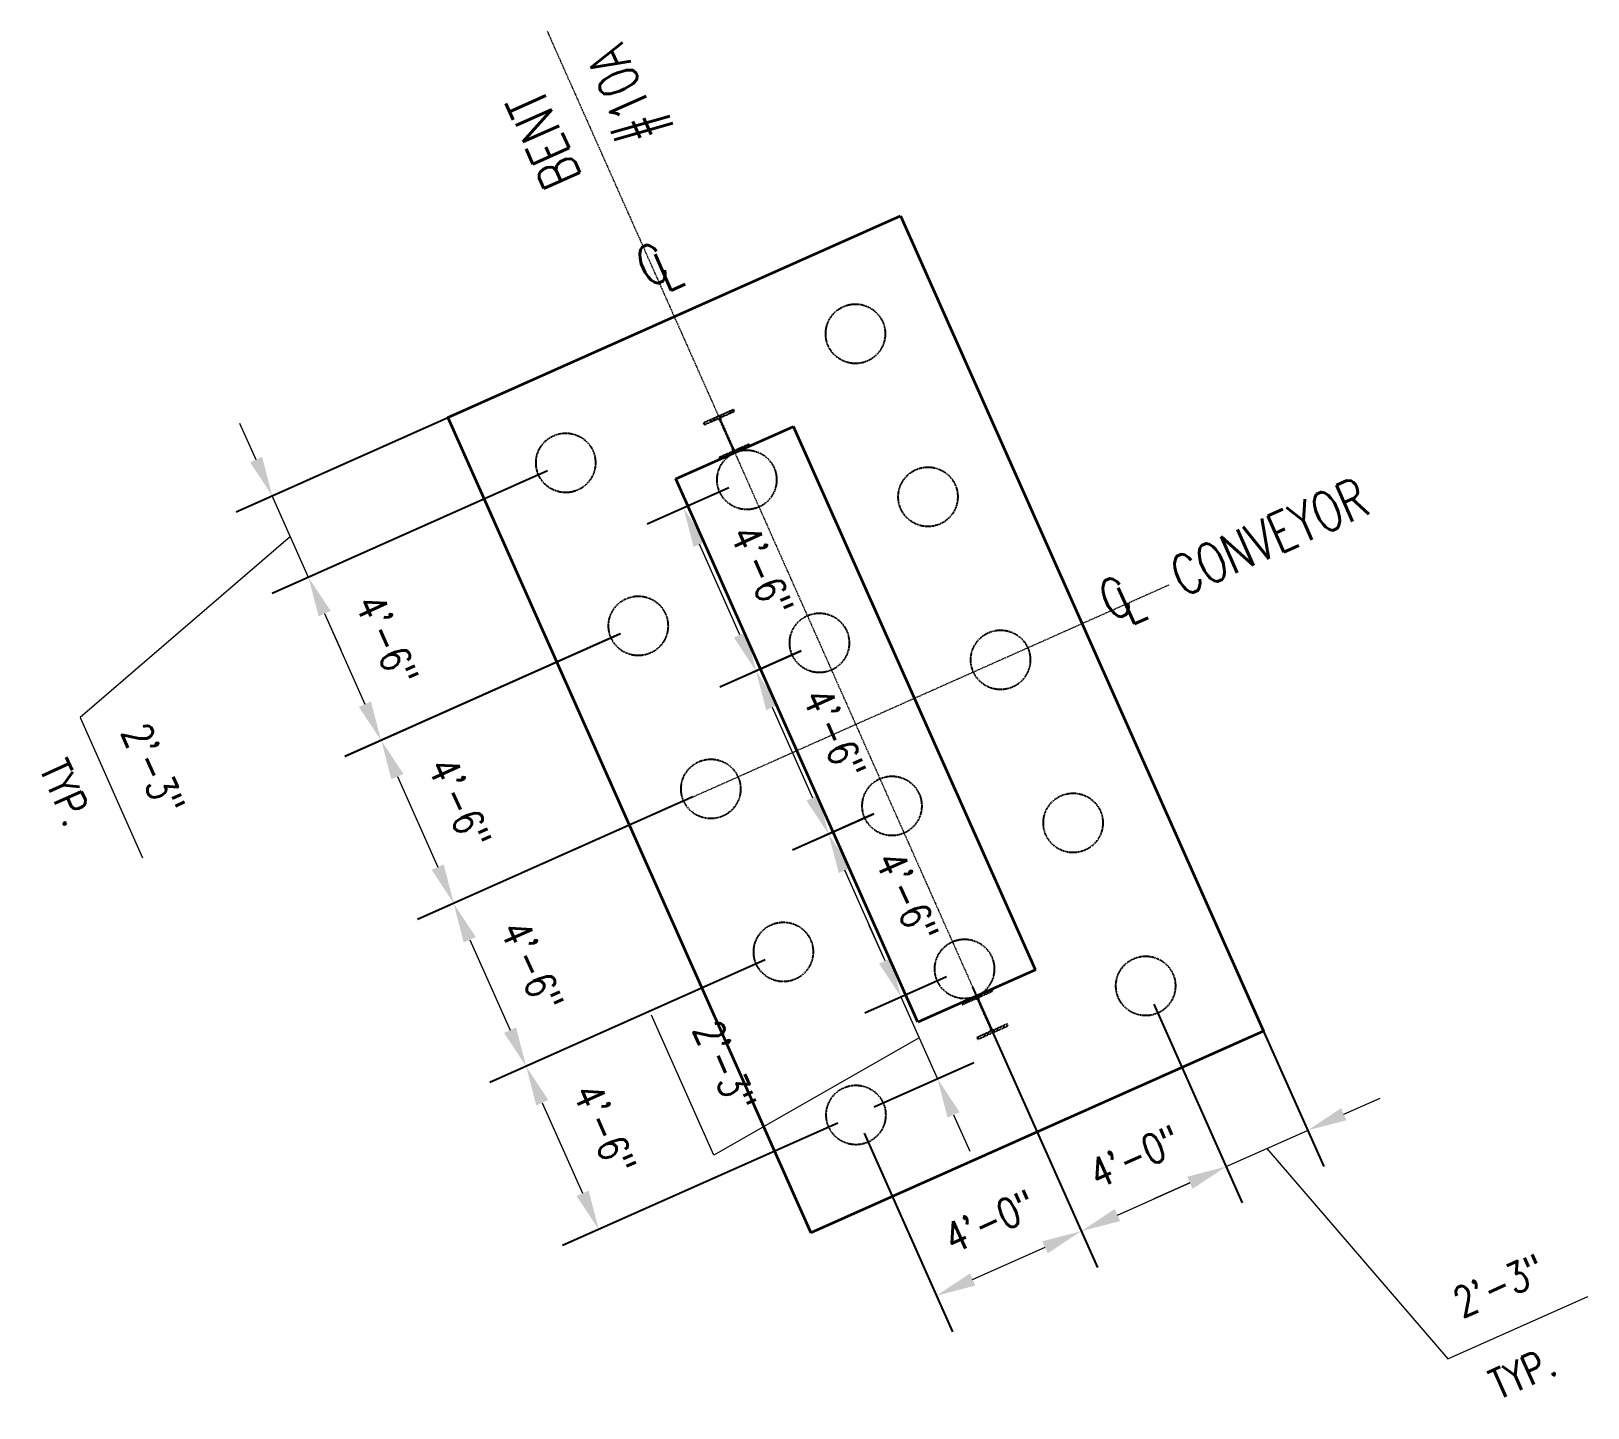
# Model space of a CAD drawing. Header units: inches. Extents: x -24529 to 23375, y -3182 to 1720.
# Drawn here: x -1703.2 to -1232, y -3181.8 to -2765.2 of the extents above; entities that cross this region are included whole.
import ezdxf

# ---------------------------------------------------------------- set-up
doc = ezdxf.new("R2010")
doc.units = ezdxf.units.IN
doc.header["$LTSCALE"] = 0.375
doc.header["$MEASUREMENT"] = 0
doc.linetypes.add('CENTER2', pattern=[1.125, 0.75, -0.125, 0.125, -0.125])
doc.linetypes.add('HIDDEN2', pattern=[0.1875, 0.125, -0.0625])
for name, color, linetype, lineweight in [('A-Detl-Patt', 190, 'Continuous', 18), ('CENTER', 2, 'CENTER2', 15), ('DIM', 5, 'Continuous', 15), ('PILECAP', 3, 'Continuous', 35), ('S_PILE', 6, 'HIDDEN2', 25), ('TEXT', 3, 'Continuous', 15)]:
    doc.layers.add(name, color=color, linetype=linetype, lineweight=lineweight)
doc.styles.add('RomanS', font='romans.shx', dxfattribs={"width": 0.8})
doc.styles.add('SIMPLEX', font='SIMPLEX.shx', dxfattribs={"width": 0.75})
doc.dimstyles.new('PCI Arch-Arrow', dxfattribs={"dimscale": 0, "dimtxt": 0.09375, "dimasz": 0.125, "dimexe": 0.125, "dimexo": 0.0625, "dimgap": 0.09, "dimtad": 1, "dimdec": 4, "dimzin": 3, "dimdsep": 46, "dimlunit": 4, "dimtxsty": 'RomanS', "dimcen": 0.09, "dimclrd": 3, "dimclre": 3, "dimclrt": 3, "dimadec": 0, "dimazin": 0, "dimtfac": 0.75, "dimtdec": 4, "dimtmove": 0, "dimatfit": 3, "dimfxl": 1, "dimfrac": 1, "dimtolj": 1, "dimtzin": 0, "dimlwd": -1, "dimarcsym": 0})

msp = doc.modelspace()

# ---------------------------------------------------------------- texts
at = {"layer": 'TEXT', "style": 'SIMPLEX', "width": 0.75}
for s, rotation, p in [('#10A', 114, (-1511.95003, -2796.10334)), ('BENT', 114, (-1536.4417, -2809.3401)), ('C', 24, (-1516.55574, -2842.90227)), ('L', 24, (-1510.85908, -2844.31031)), ('CONVEYOR', 24, (-1354.6366, -2936.47884)), ('C', 24, (-1376.34106, -2943.78495)), ('L', 24, (-1370.6444, -2945.19299))]:
    msp.add_text(s, height=12, rotation=rotation, dxfattribs=at).set_placement(p)

# ---------------------------------------------------------------- blocks, each defined once
blk = doc.blocks.new('*D61')
at = {"layer": 'DEFPOINTS', "color": 0, "transparency": 16777216}
for p in [(-1541.37, -2895.82), (-1519.4, -2945.15), (-1597.27, -2979.82)]:
    blk.add_point(p, dxfattribs=at)
at = {"layer": 'DIM', "color": 3, "lineweight": -2, "transparency": 16777216}
for p, q in [((-1546.85, -2898.26), (-1630.2, -2935.37)), ((-1524.89, -2947.59), (-1608.23, -2984.7))]:
    blk.add_line(p, q, dxfattribs=at)
at = {"layer": 'DIM', "color": 3, "transparency": 16777216}
blk.add_line((-1614.35, -2941.45), (-1602.15, -2968.85), dxfattribs=at)
for points in [[(-1612.52, -2940.63), (-1616.18, -2942.26), (-1619.23, -2930.48)], [(-1600.32, -2968.04), (-1603.98, -2969.67), (-1597.27, -2979.82)]]:
    blk.add_solid(points, dxfattribs=at)
at = {"layer": 'DIM', "color": 3, "transparency": 16777216, "insert": (-1595.46, -2949.46), "char_height": 9, "attachment_point": 5, "rotation": 294, "style": 'RomanS'}
blk.add_mtext('\\A1;4\'-6"', dxfattribs=at)
blk = doc.blocks.new('*D62')
at = {"layer": 'DEFPOINTS', "color": 0, "transparency": 16777216}
for p in [(-1475.48, -3043.81), (-1453.51, -3093.14), (-1531.38, -3127.81)]:
    blk.add_point(p, dxfattribs=at)
at = {"layer": 'DIM', "color": 3, "lineweight": -2, "transparency": 16777216}
for p, q in [((-1480.96, -3046.25), (-1564.3, -3083.36)), ((-1458.99, -3095.58), (-1542.34, -3132.69))]:
    blk.add_line(p, q, dxfattribs=at)
at = {"layer": 'DIM', "color": 3, "transparency": 16777216}
blk.add_line((-1548.46, -3089.44), (-1536.26, -3116.85), dxfattribs=at)
for points in [[(-1546.63, -3088.63), (-1550.29, -3090.25), (-1553.34, -3078.48)], [(-1534.43, -3116.03), (-1538.09, -3117.66), (-1531.38, -3127.81)]]:
    blk.add_solid(points, dxfattribs=at)
at = {"layer": 'DIM', "color": 3, "transparency": 16777216, "insert": (-1529.57, -3097.45), "char_height": 9, "attachment_point": 5, "rotation": 294, "style": 'RomanS'}
blk.add_mtext('\\A1;4\'-6"', dxfattribs=at)
blk = doc.blocks.new('*U60')
at = {"layer": 'A-Detl-Patt'}
h = blk.add_hatch(dxfattribs=at)
h.set_pattern_fill('ANSI32', color=256, scale=6, style=0)
h.set_pattern_definition([(45, (0, -6.03), (-1.591, 1.591), []), (45, (1.0607, -6.03), (-1.591, 1.591), [])])
edge = h.paths.add_edge_path()
edge.add_line((4.9975, -12.06), (4.9975, -11.485))
edge.add_line((4.9975, -11.485), (0.7725, -11.485))
edge.add_arc((0.7725, -10.885), 0.6, 180, 270, ccw=False)
edge.add_line((0.1725, -10.885), (0.1725, -1.175))
edge.add_arc((0.7725, -1.175), 0.6, 90, 180, ccw=False)
edge.add_line((0.7725, -0.575), (4.9975, -0.575))
edge.add_line((4.9975, -0.575), (4.9975, 0))
edge.add_line((4.9975, 0), (-4.9975, 0))
edge.add_line((-4.9975, 0), (-4.9975, -0.575))
edge.add_line((-4.9975, -0.575), (-0.7725, -0.575))
edge.add_arc((-0.7725, -1.175), 0.6, 0, 90, ccw=False)
edge.add_line((-0.1725, -1.175), (-0.1725, -10.885))
edge.add_arc((-0.7725, -10.885), 0.6, 270, 360, ccw=False)
edge.add_line((-0.7725, -11.485), (-4.9975, -11.485))
edge.add_line((-4.9975, -11.485), (-4.9975, -12.06))
edge.add_line((-4.9975, -12.06), (4.9975, -12.06))
at = {"color": 0, "linetype": 'ByBlock'}
blk.add_lwpolyline([(4.9975, -12.06), (4.9975, -11.485), (0.7725, -11.485, -0.41421356), (0.1725, -10.885), (0.1725, -1.175, -0.41421356), (0.7725, -0.575), (4.9975, -0.575), (4.9975, 0), (-4.9975, 0), (-4.9975, -0.575), (-0.7725, -0.575, -0.41421356), (-0.1725, -1.175), (-0.1725, -10.885, -0.41421356), (-0.7725, -11.485), (-4.9975, -11.485), (-4.9975, -12.06)], format="xyb", close=True, dxfattribs=at)
blk = doc.blocks.new('*D63')
at = {"layer": 'DEFPOINTS', "color": 0, "transparency": 16777216}
for p in [(-1552.35, -2871.15), (-1541.37, -2895.82), (-1630.21, -2905.82)]:
    blk.add_point(p, dxfattribs=at)
at = {"layer": 'DIM', "color": 3, "lineweight": -2, "transparency": 16777216}
for p, q in [((-1557.83, -2873.59), (-1641.18, -2910.7)), ((-1546.85, -2898.26), (-1630.2, -2935.37))]:
    blk.add_line(p, q, dxfattribs=at)
at = {"layer": 'DIM', "color": 3, "transparency": 16777216}
for p, q in [((-1635.1, -2894.86), (-1639.98, -2883.89)), ((-1619.23, -2930.48), (-1630.21, -2905.82)), ((-1619.23, -2930.48), (-1630.21, -2905.82)), ((-1624.72, -2918.15), (-1688.4, -2972.92)), ((-1614.35, -2941.45), (-1609.47, -2952.41)), ((-1688.4, -2972.92), (-1669.52, -3015.33))]:
    blk.add_line(p, q, dxfattribs=at)
for points in [[(-1633.27, -2894.04), (-1636.92, -2895.67), (-1630.21, -2905.82)], [(-1612.52, -2940.63), (-1616.18, -2942.26), (-1619.23, -2930.48)]]:
    blk.add_solid(points, dxfattribs=at)
at = {"layer": 'DIM', "color": 3, "transparency": 16777216, "char_height": 9, "attachment_point": 5, "rotation": 294, "style": 'RomanS'}
for s, insert in [('\\A1;2\'-3"', (-1666.17, -2988.43)), ('\\A1;TYP.', (-1692.71, -2995.56))]:
    blk.add_mtext(s, dxfattribs=dict(at, insert=insert))
blk = doc.blocks.new('*D64')
at = {"layer": 'DEFPOINTS', "color": 0, "transparency": 16777216}
for p in [(-1497.44, -2994.48), (-1475.48, -3043.81), (-1553.34, -3078.48)]:
    blk.add_point(p, dxfattribs=at)
at = {"layer": 'DIM', "color": 3, "lineweight": -2, "transparency": 16777216}
for p, q in [((-1502.92, -2996.92), (-1586.27, -3034.03)), ((-1480.96, -3046.25), (-1564.3, -3083.36))]:
    blk.add_line(p, q, dxfattribs=at)
at = {"layer": 'DIM', "color": 3, "transparency": 16777216}
blk.add_line((-1570.42, -3040.11), (-1558.22, -3067.52), dxfattribs=at)
for points in [[(-1568.6, -3039.3), (-1572.25, -3040.92), (-1575.3, -3029.15)], [(-1556.39, -3066.7), (-1560.05, -3068.33), (-1553.34, -3078.48)]]:
    blk.add_solid(points, dxfattribs=at)
at = {"layer": 'DIM', "color": 3, "transparency": 16777216, "insert": (-1551.54, -3048.12), "char_height": 9, "attachment_point": 5, "rotation": 294, "style": 'RomanS'}
blk.add_mtext('\\A1;4\'-6"', dxfattribs=at)
blk = doc.blocks.new('*D65')
at = {"layer": 'DEFPOINTS', "color": 0, "transparency": 16777216}
for p in [(-1519.35, -2945.12), (-1497.38, -2994.45), (-1575.25, -3029.12)]:
    blk.add_point(p, dxfattribs=at)
at = {"layer": 'DIM', "color": 3, "lineweight": -2, "transparency": 16777216}
for p, q in [((-1524.83, -2947.56), (-1608.17, -2984.67)), ((-1502.87, -2996.9), (-1586.21, -3034))]:
    blk.add_line(p, q, dxfattribs=at)
at = {"layer": 'DIM', "color": 3, "transparency": 16777216}
blk.add_line((-1592.33, -2990.75), (-1580.13, -3018.16), dxfattribs=at)
for points in [[(-1590.5, -2989.94), (-1594.16, -2991.57), (-1597.21, -2979.79)], [(-1578.3, -3017.35), (-1581.96, -3018.97), (-1575.25, -3029.12)]]:
    blk.add_solid(points, dxfattribs=at)
at = {"layer": 'DIM', "color": 3, "transparency": 16777216, "insert": (-1573.44, -2998.76), "char_height": 9, "attachment_point": 5, "rotation": 294, "style": 'RomanS'}
blk.add_mtext('\\A1;4\'-6"', dxfattribs=at)
blk = doc.blocks.new('*D66')
at = {"layer": 'DEFPOINTS', "color": 0, "transparency": 16777216}
for p in [(-1420.65, -3048.95), (-1439.82, -3057.49), (-1453.51, -3093.14)]:
    blk.add_point(p, dxfattribs=at)
at = {"layer": 'DIM', "color": 3, "transparency": 16777216}
for p, q in [((-1444.7, -3046.53), (-1449.59, -3035.57)), ((-1428.84, -3082.16), (-1439.82, -3057.49)), ((-1428.84, -3082.16), (-1439.82, -3057.49)), ((-1496.51, -3105.31), (-1515.39, -3062.9)), ((-1434.33, -3069.83), (-1496.51, -3105.31)), ((-1423.96, -3093.12), (-1419.08, -3104.08))]:
    blk.add_line(p, q, dxfattribs=at)
at = {"layer": 'DIM', "color": 3, "lineweight": -2, "transparency": 16777216}
for p, q in [((-1426.13, -3051.39), (-1450.79, -3062.37)), ((-1448.03, -3090.7), (-1417.88, -3077.28))]:
    blk.add_line(p, q, dxfattribs=at)
at = {"layer": 'DIM', "color": 3, "transparency": 16777216}
for points in [[(-1442.88, -3045.72), (-1446.53, -3047.34), (-1439.82, -3057.49)], [(-1422.13, -3092.31), (-1425.79, -3093.93), (-1428.84, -3082.16)]]:
    blk.add_solid(points, dxfattribs=at)
at = {"layer": 'DIM', "color": 3, "transparency": 16777216, "insert": (-1493.16, -3078.41), "char_height": 9, "attachment_point": 5, "rotation": 294, "style": 'RomanS'}
blk.add_mtext('\\A1;2\'-3"', dxfattribs=at)
blk = doc.blocks.new('*D67')
at = {"layer": 'DEFPOINTS', "color": 0, "transparency": 16777216}
for p in [(-1420.65, -3048.95), (-1453.51, -3093.14), (-1385.32, -3128.31)]:
    blk.add_point(p, dxfattribs=at)
at = {"layer": 'DIM', "color": 3, "lineweight": -2, "transparency": 16777216}
for p, q in [((-1418.2, -3054.44), (-1380.43, -3139.27)), ((-1451.07, -3098.62), (-1424.28, -3158.79))]:
    blk.add_line(p, q, dxfattribs=at)
at = {"layer": 'DIM', "color": 3, "transparency": 16777216}
blk.add_line((-1418.2, -3142.95), (-1396.28, -3133.19), dxfattribs=at)
for points in [[(-1397.09, -3131.36), (-1395.46, -3135.01), (-1385.32, -3128.31)], [(-1419.02, -3141.12), (-1417.39, -3144.78), (-1429.17, -3147.83)]]:
    blk.add_solid(points, dxfattribs=at)
at = {"layer": 'DIM', "color": 3, "transparency": 16777216, "insert": (-1412.93, -3125.28), "char_height": 9, "attachment_point": 5, "rotation": 24, "style": 'RomanS'}
blk.add_mtext('\\A1;4\'-0"', dxfattribs=at)
blk = doc.blocks.new('*D68')
at = {"layer": 'DEFPOINTS', "color": 0, "transparency": 16777216}
for p in [(-1420.65, -3048.95), (-1365.81, -3054.1), (-1341.47, -3108.78)]:
    blk.add_point(p, dxfattribs=at)
at = {"layer": 'DIM', "color": 3, "lineweight": -2, "transparency": 16777216}
for p, q in [((-1418.2, -3054.44), (-1380.43, -3139.27)), ((-1363.37, -3059.58), (-1336.58, -3119.75))]:
    blk.add_line(p, q, dxfattribs=at)
at = {"layer": 'DIM', "color": 3, "transparency": 16777216}
blk.add_line((-1374.35, -3123.42), (-1352.43, -3113.66), dxfattribs=at)
for points in [[(-1353.24, -3111.84), (-1351.61, -3115.49), (-1341.47, -3108.78)], [(-1375.17, -3121.6), (-1373.54, -3125.25), (-1385.32, -3128.31)]]:
    blk.add_solid(points, dxfattribs=at)
at = {"layer": 'DIM', "color": 3, "transparency": 16777216, "insert": (-1369.08, -3105.76), "char_height": 9, "attachment_point": 5, "rotation": 24, "style": 'RomanS'}
blk.add_mtext('\\A1;4\'-0"', dxfattribs=at)
blk = doc.blocks.new('*D69')
at = {"layer": 'DEFPOINTS', "color": 0, "transparency": 16777216}
for p in [(-1341.12, -3043.17), (-1365.79, -3054.15), (-1316.8, -3097.8)]:
    blk.add_point(p, dxfattribs=at)
at = {"layer": 'DIM', "color": 3, "lineweight": -2, "transparency": 16777216}
for p, q in [((-1338.68, -3048.65), (-1311.92, -3108.76)), ((-1363.35, -3059.63), (-1336.58, -3119.75))]:
    blk.add_line(p, q, dxfattribs=at)
at = {"layer": 'DIM', "color": 3, "transparency": 16777216}
for p, q in [((-1305.84, -3092.92), (-1294.87, -3088.04)), ((-1341.47, -3108.78), (-1316.8, -3097.8)), ((-1341.47, -3108.78), (-1316.8, -3097.8)), ((-1329.13, -3103.29), (-1274.36, -3166.97)), ((-1352.43, -3113.66), (-1363.39, -3118.54)), ((-1274.36, -3166.97), (-1231.95, -3148.09))]:
    blk.add_line(p, q, dxfattribs=at)
for points in [[(-1306.65, -3091.09), (-1305.02, -3094.75), (-1316.8, -3097.8)], [(-1353.24, -3111.84), (-1351.61, -3115.49), (-1341.47, -3108.78)]]:
    blk.add_solid(points, dxfattribs=at)
at = {"layer": 'DIM', "color": 3, "transparency": 16777216, "char_height": 9, "attachment_point": 5, "rotation": 24, "style": 'RomanS'}
for s, insert in [('\\A1;2\'-3"', (-1258.85, -3144.74)), ('\\A1;TYP.', (-1251.73, -3171.28))]:
    blk.add_mtext(s, dxfattribs=dict(at, insert=insert))
blk = doc.blocks.new('*D70')
at = {"layer": 'DEFPOINTS', "color": 0, "transparency": 16777216}
for p in [(-1442.61, -2999.62), (-1461.79, -3008.16), (-1420.65, -3048.95)]:
    blk.add_point(p, dxfattribs=at)
at = {"layer": 'DIM', "color": 3, "lineweight": -2, "transparency": 16777216}
for p, q in [((-1448.09, -3002.06), (-1472.75, -3013.04)), ((-1426.13, -3051.39), (-1450.79, -3062.37))]:
    blk.add_line(p, q, dxfattribs=at)
at = {"layer": 'DIM', "color": 3, "transparency": 16777216}
blk.add_line((-1444.7, -3046.53), (-1456.91, -3019.12), dxfattribs=at)
for points in [[(-1455.08, -3018.31), (-1458.73, -3019.94), (-1461.79, -3008.16)], [(-1442.88, -3045.72), (-1446.53, -3047.34), (-1439.82, -3057.49)]]:
    blk.add_solid(points, dxfattribs=at)
at = {"layer": 'DIM', "color": 3, "transparency": 16777216, "insert": (-1438.02, -3027.13), "char_height": 9, "attachment_point": 5, "rotation": 294, "style": 'RomanS'}
blk.add_mtext('\\A1;4\'-6"', dxfattribs=at)
blk = doc.blocks.new('*D71')
at = {"layer": 'DEFPOINTS', "color": 0, "transparency": 16777216}
for p in [(-1464.57, -2950.29), (-1442.67, -2999.65), (-1461.79, -3008.16)]:
    blk.add_point(p, dxfattribs=at)
at = {"layer": 'DIM', "color": 3, "lineweight": -2, "transparency": 16777216}
for p, q in [((-1470.05, -2952.73), (-1494.71, -2963.71)), ((-1448.15, -3002.09), (-1472.75, -3013.04))]:
    blk.add_line(p, q, dxfattribs=at)
at = {"layer": 'DIM', "color": 3, "transparency": 16777216}
blk.add_line((-1478.87, -2969.79), (-1466.67, -2997.2), dxfattribs=at)
for points in [[(-1477.04, -2968.98), (-1480.7, -2970.61), (-1483.75, -2958.83)], [(-1464.84, -2996.39), (-1468.5, -2998.01), (-1461.79, -3008.16)]]:
    blk.add_solid(points, dxfattribs=at)
at = {"layer": 'DIM', "color": 3, "transparency": 16777216, "insert": (-1459.98, -2977.8), "char_height": 9, "attachment_point": 5, "rotation": 294, "style": 'RomanS'}
blk.add_mtext('\\A1;4\'-6"', dxfattribs=at)
blk = doc.blocks.new('*D72')
at = {"layer": 'DEFPOINTS', "color": 0, "transparency": 16777216}
for p in [(-1486.54, -2900.96), (-1505.72, -2909.5), (-1464.63, -2950.32)]:
    blk.add_point(p, dxfattribs=at)
at = {"layer": 'DIM', "color": 3, "lineweight": -2, "transparency": 16777216}
for p, q in [((-1492.02, -2903.4), (-1516.68, -2914.38)), ((-1470.11, -2952.76), (-1494.71, -2963.71))]:
    blk.add_line(p, q, dxfattribs=at)
at = {"layer": 'DIM', "color": 3, "transparency": 16777216}
blk.add_line((-1488.63, -2947.87), (-1500.83, -2920.46), dxfattribs=at)
for points in [[(-1499.01, -2919.65), (-1502.66, -2921.27), (-1505.72, -2909.5)], [(-1486.8, -2947.05), (-1490.46, -2948.68), (-1483.75, -2958.83)]]:
    blk.add_solid(points, dxfattribs=at)
at = {"layer": 'DIM', "color": 3, "transparency": 16777216, "insert": (-1481.95, -2928.47), "char_height": 9, "attachment_point": 5, "rotation": 294, "style": 'RomanS'}
blk.add_mtext('\\A1;4\'-6"', dxfattribs=at)

# ---------------------------------------------------------------- dimensions: what is measured, and where the dimension line sits
at = {"layer": 'DIM'}
for base, p1, p2, angle, picture, middle in [((-1630.21444, -2905.81878), (-1541.36869, -2895.81728), (-1552.35058, -2871.15155), 114, '*D63', (-1684.88857, -2980.81603)), ((-1316.79967, -3097.80058), (-1365.78779, -3054.15348), (-1341.12207, -3043.17159), 24, '*D69', (-1266.46815, -3163.45659))]:
    dim = msp.add_linear_dim(base=base, p1=p1, p2=p2, angle=angle, text='<>\\XTYP.', dimstyle='PCI Arch-Arrow', override={"dimscale": 96, "dimtmove": 1}, dxfattribs=at)
    dim.commit()
    dim.dimension.update_dxf_attribs({"geometry": picture, "text_midpoint": middle})
for base, p1, p2, angle, picture, middle, dimtype in [((-1597.26877, -2979.81596), (-1541.36869, -2895.81728), (-1519.40491, -2945.14873), 294, '*D61', (-1608.25066, -2955.15023), 129), ((-1575.2479, -3029.12199), (-1519.34782, -2945.12331), (-1497.38404, -2994.45477), 294, '*D65', (-1586.22979, -3004.45627), 129), ((-1439.82368, -3057.49278), (-1453.51358, -3093.1431), (-1420.64529, -3048.95401), 114, '*D66', (-1500.023, -3097.41517), 128)]:
    dim = msp.add_linear_dim(base=base, p1=p1, p2=p2, angle=angle, dimstyle='PCI Arch-Arrow', override={"dimscale": 96, "dimtmove": 1}, dxfattribs=at)
    dim.commit()
    dim.dimension.update_dxf_attribs({"geometry": picture, "text_midpoint": middle, "dimtype": dimtype})
for base, p1, p2, angle, picture, middle in [((-1505.71501, -2909.49842), (-1464.62994, -2950.31652), (-1486.53662, -2900.95965), 114, '*D72', (-1481.9461, -2928.471)), ((-1461.78746, -3008.16133), (-1464.57284, -2950.2911), (-1442.66616, -2999.64798), 114, '*D71', (-1459.98232, -2977.80245)), ((-1553.34122, -3078.47887), (-1497.44114, -2994.48019), (-1475.47736, -3043.81164), 114, '*D64', (-1551.53608, -3048.11999)), ((-1461.78746, -3008.16133), (-1420.64529, -3048.95401), (-1442.60906, -2999.62256), 114, '*D70', (-1438.01854, -3027.1339)), ((-1531.37744, -3127.81032), (-1475.47736, -3043.81164), (-1453.51358, -3093.1431), 114, '*D62', (-1529.5723, -3097.45144)), ((-1385.31558, -3128.30582), (-1453.51358, -3093.1431), (-1420.64529, -3048.95401), 24, '*D67', (-1412.93382, -3125.28048)), ((-1341.4654, -3108.78247), (-1420.64529, -3048.95401), (-1365.81321, -3054.09638), 24, '*D68', (-1369.08364, -3105.75712))]:
    dim = msp.add_linear_dim(base=base, p1=p1, p2=p2, angle=angle, dimstyle='PCI Arch-Arrow', override={"dimscale": 96, "dimtmove": 1}, dxfattribs=at)
    dim.commit()
    dim.dimension.update_dxf_attribs({"geometry": picture, "text_midpoint": middle})

# ---------------------------------------------------------------- linework, layer by layer
at = {"layer": 'CENTER'}
for p, q in [((-1546.98494, -2765.19049), (-1398.65154, -3098.35277)), ((-1538.96429, -3012.96749), (-1358.69075, -2932.70454))]:
    msp.add_line(p, q, dxfattribs=at)
at = {"layer": 'PILECAP'}
for p, q in [((-1577.01631, -2882.13344), (-1439.98449, -2821.12295)), ((-1439.98449, -2821.12295), (-1330.1656, -3067.78022)), ((-1577.01631, -2882.13344), (-1467.19742, -3128.79072)), ((-1508.01139, -2900.6691), (-1472.38311, -2884.80638)), ((-1399.17052, -3049.24456), (-1472.38311, -2884.80638)), ((-1434.79879, -3065.10729), (-1508.01139, -2900.6691)), ((-1399.17052, -3049.24456), (-1434.79879, -3065.10729)), ((-1330.1656, -3067.78022), (-1467.19742, -3128.79072))]:
    msp.add_line(p, q, dxfattribs=at)
at = {"layer": 'S_PILE', "linetype": 'HIDDEN2'}
for centre in [(-1453.66833, -2856.77056), (-1541.36869, -2895.81728), (-1486.53662, -2900.95965), (-1431.70455, -2906.10202), (-1519.40491, -2945.14873), (-1464.57284, -2950.2911), (-1409.74077, -2955.43347), (-1497.44114, -2994.48019), (-1442.60906, -2999.62256), (-1387.77699, -3004.76493), (-1475.47736, -3043.81164), (-1420.64529, -3048.95401), (-1365.81321, -3054.09638), (-1453.51358, -3093.1431)]:
    msp.add_circle(centre, 9, dxfattribs=at)

# ---------------------------------------------------------------- block references
at = {"layer": 'S_PILE', "linetype": 'HIDDEN2', "rotation": 23.99999999999996}
for p in [(-1495.10249, -2881.72038), (-1416.98466, -3057.17592)]:
    msp.add_blockref('*U60', p, dxfattribs=at)

msp.set_redraw_order([(e.dxf.handle, doc.entitydb.next_handle()) for e in msp.query("TEXT MTEXT ATTDEF DIMENSION ARC_DIMENSION")])  # texts and dimensions are drawn at this point

doc.saveas('drawing.dxf')
